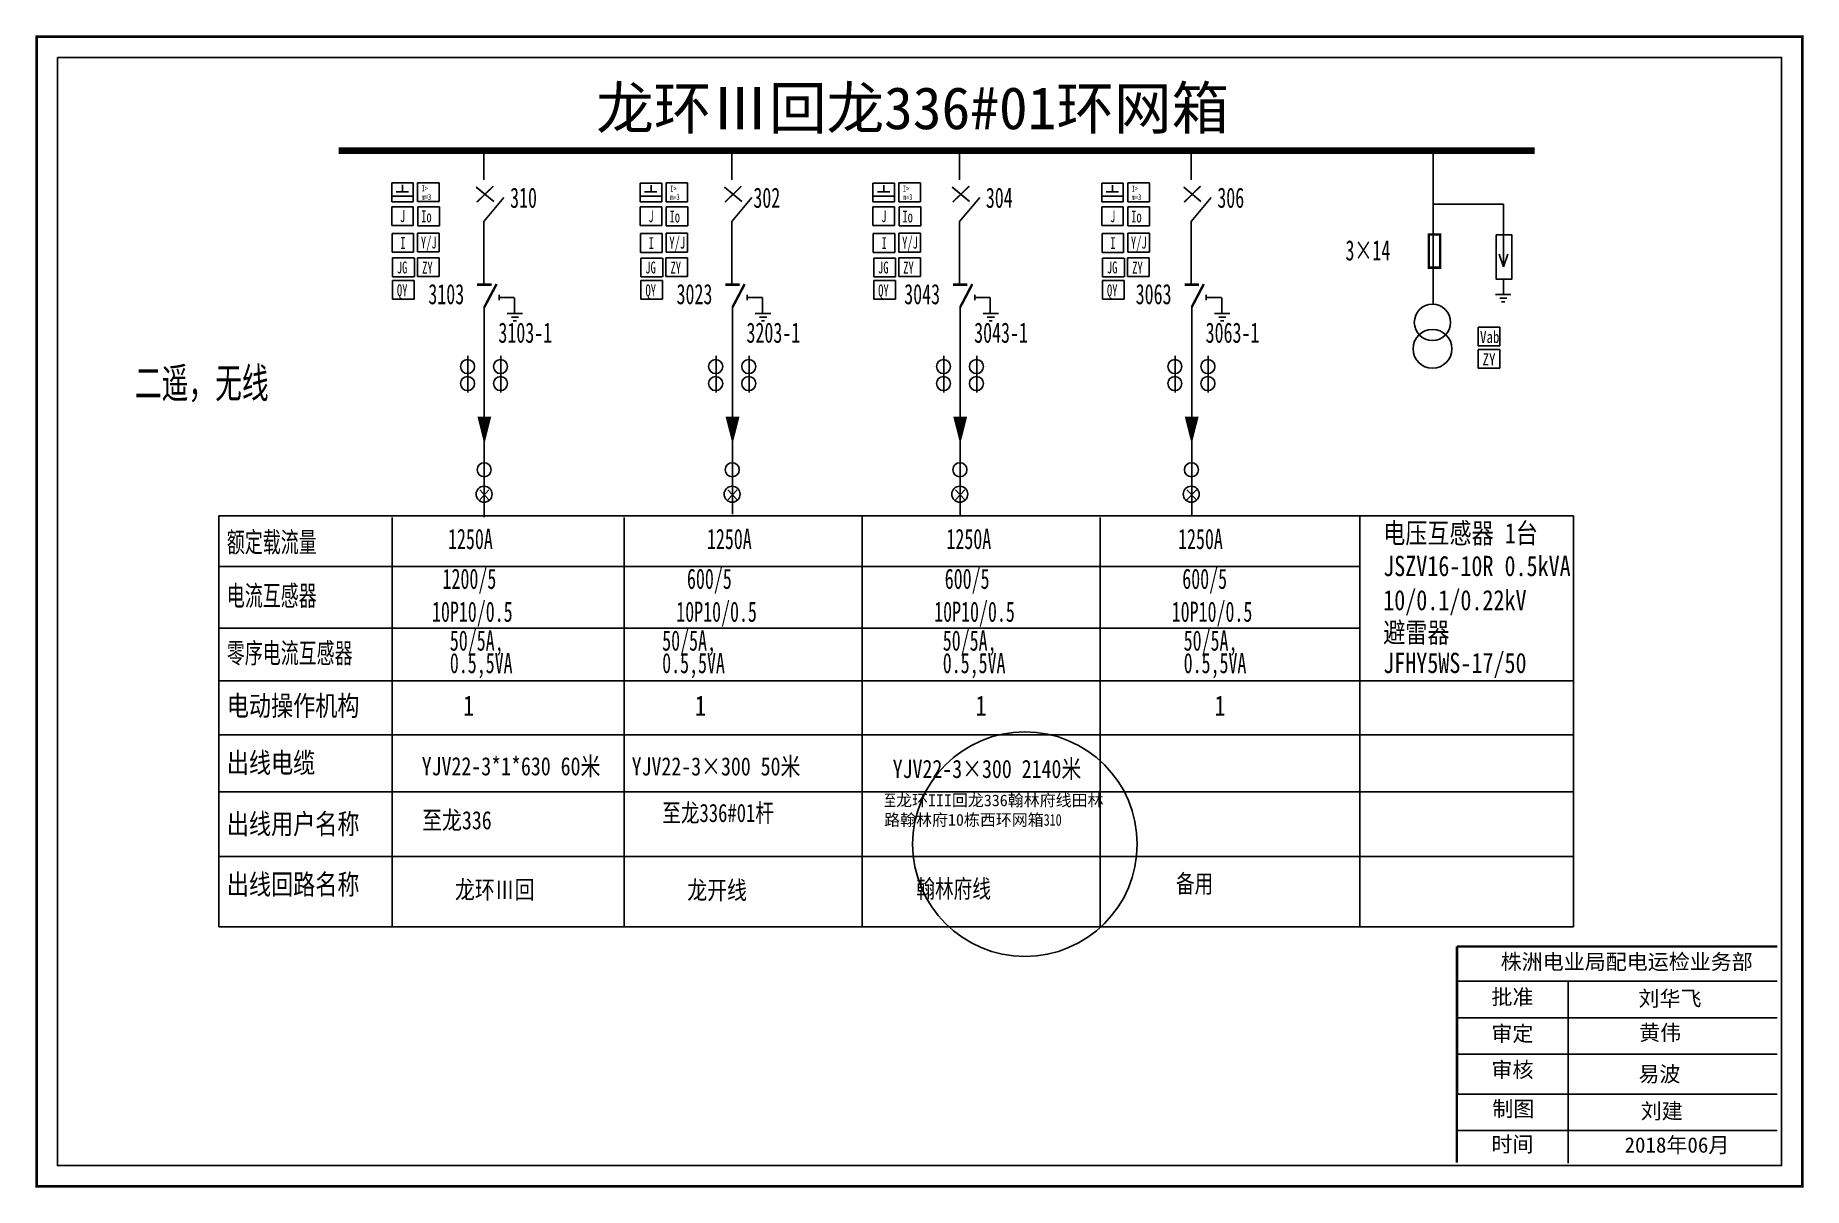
# Model space of a CAD drawing. Header units: millimetres. Extents: x 10 to 4794, y -213 to 2738.
# Drawn here: x 911.7 to 1037.4, y 1729.8 to 1811.6 of the extents above; entities that cross this region are included whole.
import ezdxf

# ---------------------------------------------------------------- set-up
doc = ezdxf.new("R2010")
doc.units = ezdxf.units.MM
doc.layers.add('2', color=7, linetype='Continuous')
doc.layers.add('3', color=7, linetype='Continuous')
doc.styles.add('字体', font='', dxfattribs={"height": 2.5})
doc.styles.add('宋体', font='', dxfattribs={"width": 0.65})
doc.styles.get('字体').set_extended_font_data('SimSun')
doc.styles.get('宋体').set_extended_font_data('SimSun')

msp = doc.modelspace()

# ---------------------------------------------------------------- texts
at = {"color": 0, "linetype": 'Continuous', "style": '字体'}
msp.add_text('龙环Ⅲ回龙336#01环网箱', height=3, dxfattribs=at).set_placement((951.56, 1804.98, -0.05))
at = {"color": 0, "style": '宋体'}
for s, height, width, p in [('I>', 0.422, 0.65, (939.16, 1800.56, -0.05)), ('310', 1.44, 0.65, (945.44, 1799.39, -0.05)), ('I>', 0.422, 0.65, (956.82, 1800.55, -0.05)), ('302', 1.44, 0.65, (962.73, 1799.39, -0.05)), ('I>', 0.422, 0.65, (973.36, 1800.55, -0.05)), ('304', 1.44, 0.65, (979.25, 1799.39, -0.05)), ('I>', 0.422, 0.65, (989.62, 1800.55, -0.05)), ('306', 1.44, 0.65, (995.7, 1799.39, -0.05)), ('m=3', 0.422, 0.65, (939.16, 1799.95, -0.05)), ('m=3', 0.422, 0.65, (956.82, 1799.94, -0.05)), ('m=3', 0.422, 0.65, (973.36, 1799.94, -0.05)), ('m=3', 0.422, 0.65, (989.62, 1799.94, -0.05)), ('J', 0.845, 0.65, (937.62, 1798.38, -0.05)), ('Io', 0.845, 0.65, (939.12, 1798.36, -0.05)), ('J', 0.845, 0.65, (955.27, 1798.37, -0.05)), ('Io', 0.845, 0.65, (956.77, 1798.35, -0.05)), ('J', 0.845, 0.65, (971.82, 1798.37, -0.05)), ('Io', 0.845, 0.65, (973.32, 1798.35, -0.05)), ('J', 0.845, 0.65, (988.08, 1798.37, -0.05)), ('Io', 0.845, 0.65, (989.58, 1798.35, -0.05)), ('I', 0.845, 0.65, (937.64, 1796.47, -0.05)), ('Y/J', 0.845, 0.65, (939.1, 1796.5, -0.05)), ('I', 0.845, 0.65, (955.29, 1796.46, -0.05)), ('Y/J', 0.845, 0.65, (956.76, 1796.49, -0.05)), ('I', 0.845, 0.65, (971.84, 1796.46, -0.05)), ('Y/J', 0.845, 0.65, (973.3, 1796.49, -0.05)), ('I', 0.845, 0.65, (988.1, 1796.46, -0.05)), ('Y/J', 0.845, 0.65, (989.56, 1796.49, -0.05)), ('3×14', 1.44, 0.65, (1004.81, 1795.65, -0.05)), ('JG', 0.845, 0.65, (937.39, 1794.73, -0.05)), ('ZY', 0.845, 0.65, (939.19, 1794.72, -0.05)), ('JG', 0.845, 0.65, (955.05, 1794.73, -0.05)), ('ZY', 0.845, 0.65, (956.84, 1794.71, -0.05)), ('JG', 0.845, 0.65, (971.59, 1794.73, -0.05)), ('ZY', 0.845, 0.65, (973.38, 1794.71, -0.05)), ('JG', 0.845, 0.65, (987.85, 1794.73, -0.05)), ('ZY', 0.845, 0.65, (989.65, 1794.71, -0.05)), ('QY', 0.845, 0.65, (937.4, 1793.11, -0.05)), ('3103', 1.44, 0.65, (939.63, 1792.54, -0.05)), ('QY', 0.845, 0.65, (955.06, 1793.1, -0.05)), ('3023', 1.44, 0.65, (957.27, 1792.54, -0.05)), ('QY', 0.845, 0.65, (971.6, 1793.1, -0.05)), ('3043', 1.44, 0.65, (973.45, 1792.54, -0.05)), ('QY', 0.845, 0.65, (987.86, 1793.1, -0.05)), ('3063', 1.44, 0.65, (989.9, 1792.54, -0.05)), ('3103-1', 1.44, 0.65, (944.61, 1789.8, -0.05)), ('3203-1', 1.44, 0.65, (962.24, 1789.8, -0.05)), ('3043-1', 1.44, 0.65, (978.42, 1789.8, -0.05)), ('3063-1', 1.44, 0.65, (994.87, 1789.8, -0.05)), ('Vab', 0.845, 0.8, (1014.37, 1789.79, -0.05)), ('ZY', 0.845, 0.8, (1014.55, 1788.2, -0.05)), ('电压互感器 1台', 1.44, 0.8, (1007.49, 1775.55, -0.05)), ('额定载流量', 1.44, 0.65, (925.31, 1774.91, -0.05)), ('1250A', 1.44, 0.65, (941.03, 1775.14, -0.05)), ('1250A', 1.44, 0.65, (959.43, 1775.14, -0.05)), ('1250A', 1.44, 0.65, (976.45, 1775.14, -0.05)), ('1250A', 1.44, 0.65, (992.91, 1775.14, -0.05)), ('JSZV16-10R 0.5kVA', 1.44, 0.8, (1007.49, 1773.22, -0.05)), ('1200/5', 1.44, 0.65, (940.64, 1772.31, -0.05)), ('600/5', 1.44, 0.65, (958.01, 1772.31, -0.05)), ('600/5', 1.44, 0.65, (976.33, 1772.31, -0.05)), ('600/5', 1.44, 0.65, (993.21, 1772.31, -0.05)), ('电流互感器', 1.44, 0.65, (925.31, 1771.11, -0.05)), ('10/0.1/0.22kV', 1.44, 0.8, (1007.49, 1770.79, -0.05)), ('10P10/0.5', 1.44, 0.65, (939.89, 1769.97, -0.05)), ('10P10/0.5', 1.44, 0.65, (957.25, 1769.97, -0.05)), ('10P10/0.5', 1.44, 0.65, (975.58, 1769.97, -0.05)), ('10P10/0.5', 1.44, 0.65, (992.46, 1769.97, -0.05)), ('50/5A,', 1.44, 0.65, (941.16, 1767.92, -0.05)), ('50/5A,', 1.44, 0.65, (956.25, 1767.92, -0.05)), ('50/5A,', 1.44, 0.65, (976.19, 1767.92, -0.05)), ('50/5A,', 1.44, 0.65, (993.31, 1767.92, -0.05)), ('避雷器', 1.44, 0.8, (1007.49, 1768.49, -0.05)), ('零序电流互感器', 1.44, 0.65, (925.31, 1767.03, -0.05)), ('0.5,5VA', 1.44, 0.65, (941.16, 1766.32, -0.05)), ('0.5,5VA', 1.44, 0.65, (956.25, 1766.32, -0.05)), ('0.5,5VA', 1.44, 0.65, (976.19, 1766.32, -0.05)), ('0.5,5VA', 1.44, 0.65, (993.31, 1766.32, -0.05)), ('JFHY5WS-17/50', 1.44, 0.8, (1007.49, 1766.33, -0.05)), ('电动操作机构', 1.44, 0.8, (925.31, 1763.29, -0.05)), ('1 ', 1.44, 0.8, (942.1, 1763.29, -0.05)), ('1 ', 1.44, 0.8, (958.58, 1763.29, -0.05)), ('1 ', 1.44, 0.8, (978.52, 1763.29, -0.05)), ('1 ', 1.44, 0.8, (995.5, 1763.29, -0.05)), ('出线电缆', 1.44, 0.8, (925.31, 1759.24, -0.05)), ('YJV22-3*1*630 60米', 1.296, 0.8, (939.16, 1759.06, -0.05)), ('YJV22-3×300 50米', 1.296, 0.8, (954.08, 1759.05, -0.05)), ('YJV22-3×300 2140米', 1.296, 0.8, (972.63, 1758.87, -0.05)), ('出线用户名称', 1.44, 0.8, (925.31, 1754.89, -0.05)), ('出线回路名称', 1.44, 0.8, (925.31, 1750.59, -0.05))]:
    msp.add_text(s, height=height, dxfattribs=dict(at, width=width)).set_placement(p)
at = {"color": 0, "attachment_point": 1, "style": '宋体'}
for s, insert, char_height, width in [('{\\W0.75;\\C256;至龙336#01杆}', (956.25, 1757.04, -0.05), 1.296, 13.7952), ('{\\W0.75;\\C256;至\\W1;\\C0;龙环III回龙336翰林府线田林路翰林府10栋西环网箱\\W0.75;\\C256;310}', (972.02, 1757.7, -0.05), 0.832, 15.9614), ('{\\W0.8;\\C256;至龙336}', (939.19, 1756.52, -0.05), 1.296, 14.8101), ('{\\W0.8;\\C256;龙环Ⅲ回}', (941.52, 1751.58, -0.05), 1.296, 14.8101), ('{\\W0.75;\\C256;翰林府线}', (974.31, 1751.65, -0.05), 1.296, 12.6717), ('{\\W0.75;\\C256;备用}', (992.76, 1752.01, -0.05), 1.296, 16.7535), ('{\\W0.8;\\C256;龙开线}', (958.03, 1751.55, -0.05), 1.296, 14.8101)]:
    msp.add_mtext(s, dxfattribs=dict(at, insert=insert, char_height=char_height, width=width))
at = {"color": 0, "linetype": 'Continuous', "attachment_point": 1, "style": '字体'}
for s, insert, char_height, width in [('株洲电业局配电运检业务部', (1015.84, 1746.36), 1.0944, 29.9201), ('{\\fKaiTi_GB2312|b0|i0|c134|p49;批准}', (1015.18, 1743.86), 1.0944, 8.5588), ('刘华飞', (1025.63, 1743.75), 1.094, 8.5588), ('\\f\uffbfﾬￌﾣﾤ_GB2312|b0|i0|c134|p49;审定', (1015.18, 1741.26), 1.0944, 8.5588), ('黄伟', (1025.68, 1741.32), 1.094, 8.5588), ('\\f\uffbfﾬￌﾣﾤ_GB2312|b0|i0|c134|p49;审核', (1015.18, 1738.69), 1.0944, 8.5588), ('易波', (1025.63, 1738.38), 1.094, 8.5588), ('\\f\uffbfﾬￌﾣﾤ_GB2312|b0|i0|c134|p49;制图', (1015.24, 1735.91), 1.0944, 8.5588), ('刘建', (1025.79, 1735.75), 1.094, 8.5588), ('\\f\uffbfﾬￌﾣﾤ_GB2312|b0|i0|c134|p49;时间', (1015.18, 1733.39), 1.0944, 8.5588), ('2018年06月', (1024.64, 1733.34), 1.094, 16.0081)]:
    msp.add_mtext(s, dxfattribs=dict(at, insert=insert, char_height=char_height, width=width))
at = {"layer": '3', "color": 0, "style": '宋体', "width": 0.65}
msp.add_text('二遥，无线', height=2.143, dxfattribs=at).set_placement((918.78, 1785.87, -0.03))

# ---------------------------------------------------------------- linework, layer by layer
at = {"color": 0}
for p, q in [((943.58, 1803.45, -0.05), (943.58, 1801.38, -0.05)), ((961.21, 1803.45, -0.05), (961.21, 1801.38, -0.05)), ((977.39, 1803.45, -0.05), (977.39, 1801.38, -0.05)), ((993.84, 1803.45, -0.05), (993.84, 1801.38, -0.05)), ((1011.05, 1803.45, -0.05), (1011.05, 1792.59, -0.05)), ((938.56, 1801.16, -0.05), (937.03, 1801.16, -0.05)), ((937.03, 1801.16, -0.05), (937.03, 1799.82, -0.05)), ((937.8, 1801.02, -0.05), (937.8, 1800.53, -0.05)), ((938.56, 1799.82, -0.05), (938.56, 1801.16, -0.05)), ((938.87, 1801.16, -0.05), (938.87, 1799.83, -0.05)), ((940.41, 1801.16, -0.05), (938.87, 1801.16, -0.05)), ((940.41, 1799.83, -0.05), (940.41, 1801.16, -0.05)), ((943.04, 1800.87, -0.05), (944.28, 1799.85, -0.05)), ((944.24, 1800.92, -0.05), (943.08, 1799.8, -0.05)), ((956.22, 1801.15, -0.05), (954.69, 1801.15, -0.05)), ((954.69, 1801.15, -0.05), (954.69, 1799.82, -0.05)), ((955.46, 1801.01, -0.05), (955.46, 1800.52, -0.05)), ((956.22, 1799.82, -0.05), (956.22, 1801.15, -0.05)), ((956.53, 1801.16, -0.05), (956.53, 1799.82, -0.05)), ((958.06, 1801.16, -0.05), (956.53, 1801.16, -0.05)), ((958.06, 1799.82, -0.05), (958.06, 1801.16, -0.05)), ((960.68, 1800.87, -0.05), (961.91, 1799.85, -0.05)), ((961.87, 1800.92, -0.05), (960.72, 1799.8, -0.05)), ((972.76, 1801.15, -0.05), (971.23, 1801.15, -0.05)), ((971.23, 1801.15, -0.05), (971.23, 1799.82, -0.05)), ((972, 1801.01, -0.05), (972, 1800.52, -0.05)), ((972.76, 1799.82, -0.05), (972.76, 1801.15, -0.05)), ((973.07, 1801.16, -0.05), (973.07, 1799.82, -0.05)), ((974.61, 1801.16, -0.05), (973.07, 1801.16, -0.05)), ((974.61, 1799.82, -0.05), (974.61, 1801.16, -0.05)), ((976.86, 1800.87, -0.05), (978.1, 1799.85, -0.05)), ((978.06, 1800.92, -0.05), (976.9, 1799.8, -0.05)), ((989.02, 1801.15, -0.05), (987.49, 1801.15, -0.05)), ((987.49, 1801.15, -0.05), (987.49, 1799.82, -0.05)), ((988.26, 1801.01, -0.05), (988.26, 1800.52, -0.05)), ((989.02, 1799.82, -0.05), (989.02, 1801.15, -0.05)), ((989.33, 1801.16, -0.05), (989.33, 1799.82, -0.05)), ((990.87, 1801.16, -0.05), (989.33, 1801.16, -0.05)), ((990.87, 1799.82, -0.05), (990.87, 1801.16, -0.05)), ((993.31, 1800.87, -0.05), (994.54, 1799.85, -0.05)), ((994.5, 1800.92, -0.05), (993.35, 1799.8, -0.05)), ((938.56, 1800.22, -0.05), (937.03, 1800.22, -0.05)), ((937.03, 1799.82, -0.05), (938.56, 1799.82, -0.05)), ((937.34, 1800.53, -0.05), (938.23, 1800.53, -0.05)), ((938.87, 1799.83, -0.05), (940.41, 1799.83, -0.05)), ((956.22, 1800.21, -0.05), (954.69, 1800.21, -0.05)), ((954.69, 1799.82, -0.05), (956.22, 1799.82, -0.05)), ((955, 1800.52, -0.05), (955.88, 1800.52, -0.05)), ((956.53, 1799.82, -0.05), (958.06, 1799.82, -0.05)), ((972.76, 1800.21, -0.05), (971.23, 1800.21, -0.05)), ((971.23, 1799.82, -0.05), (972.76, 1799.82, -0.05)), ((971.54, 1800.52, -0.05), (972.43, 1800.52, -0.05)), ((973.07, 1799.82, -0.05), (974.61, 1799.82, -0.05)), ((989.02, 1800.21, -0.05), (987.49, 1800.21, -0.05)), ((987.49, 1799.82, -0.05), (989.02, 1799.82, -0.05)), ((987.8, 1800.52, -0.05), (988.69, 1800.52, -0.05)), ((989.33, 1799.82, -0.05), (990.87, 1799.82, -0.05)), ((938.56, 1799.47, -0.05), (937.03, 1799.47, -0.05)), ((937.03, 1799.47, -0.05), (937.03, 1798.13, -0.05)), ((938.56, 1798.13, -0.05), (938.56, 1799.47, -0.05)), ((938.88, 1799.45, -0.05), (938.88, 1798.12, -0.05)), ((940.42, 1799.45, -0.05), (938.88, 1799.45, -0.05)), ((940.42, 1798.12, -0.05), (940.42, 1799.45, -0.05)), ((943.58, 1798.43, -0.05), (943.58, 1793.96, -0.05)), ((956.22, 1799.46, -0.05), (954.69, 1799.46, -0.05)), ((954.69, 1799.46, -0.05), (954.69, 1798.13, -0.05)), ((956.22, 1798.13, -0.05), (956.22, 1799.46, -0.05)), ((956.54, 1799.45, -0.05), (956.54, 1798.11, -0.05)), ((958.07, 1799.45, -0.05), (956.54, 1799.45, -0.05)), ((958.07, 1798.11, -0.05), (958.07, 1799.45, -0.05)), ((961.21, 1798.43, -0.05), (961.21, 1793.96, -0.05)), ((972.76, 1799.46, -0.05), (971.23, 1799.46, -0.05)), ((971.23, 1799.46, -0.05), (971.23, 1798.13, -0.05)), ((972.76, 1798.13, -0.05), (972.76, 1799.46, -0.05)), ((973.08, 1799.45, -0.05), (973.08, 1798.11, -0.05)), ((974.62, 1799.45, -0.05), (973.08, 1799.45, -0.05)), ((974.62, 1798.11, -0.05), (974.62, 1799.45, -0.05)), ((977.39, 1798.43, -0.05), (977.39, 1793.96, -0.05)), ((989.02, 1799.46, -0.05), (987.49, 1799.46, -0.05)), ((987.49, 1799.46, -0.05), (987.49, 1798.13, -0.05)), ((989.02, 1798.13, -0.05), (989.02, 1799.46, -0.05)), ((989.34, 1799.45, -0.05), (989.34, 1798.11, -0.05)), ((990.88, 1799.45, -0.05), (989.34, 1799.45, -0.05)), ((990.88, 1798.11, -0.05), (990.88, 1799.45, -0.05)), ((993.84, 1798.43, -0.05), (993.84, 1793.96, -0.05)), ((937.03, 1798.13, -0.05), (938.56, 1798.13, -0.05)), ((938.58, 1797.57, -0.05), (937.05, 1797.57, -0.05)), ((937.05, 1797.57, -0.05), (937.05, 1796.23, -0.05)), ((938.58, 1796.23, -0.05), (938.58, 1797.57, -0.05)), ((938.87, 1797.6, -0.05), (938.87, 1796.26, -0.05)), ((940.41, 1797.6, -0.05), (938.87, 1797.6, -0.05)), ((938.88, 1798.12, -0.05), (940.42, 1798.12, -0.05)), ((940.41, 1796.26, -0.05), (940.41, 1797.6, -0.05)), ((954.69, 1798.13, -0.05), (956.22, 1798.13, -0.05)), ((956.24, 1797.56, -0.05), (954.71, 1797.56, -0.05)), ((954.71, 1797.56, -0.05), (954.71, 1796.22, -0.05)), ((956.24, 1796.22, -0.05), (956.24, 1797.56, -0.05)), ((956.53, 1797.59, -0.05), (956.53, 1796.25, -0.05)), ((958.06, 1797.59, -0.05), (956.53, 1797.59, -0.05)), ((956.54, 1798.11, -0.05), (958.07, 1798.11, -0.05)), ((958.06, 1796.25, -0.05), (958.06, 1797.59, -0.05)), ((971.23, 1798.13, -0.05), (972.76, 1798.13, -0.05)), ((972.78, 1797.56, -0.05), (971.25, 1797.56, -0.05)), ((971.25, 1797.56, -0.05), (971.25, 1796.22, -0.05)), ((972.78, 1796.22, -0.05), (972.78, 1797.56, -0.05)), ((973.07, 1797.59, -0.05), (973.07, 1796.25, -0.05)), ((974.61, 1797.59, -0.05), (973.07, 1797.59, -0.05)), ((973.08, 1798.11, -0.05), (974.62, 1798.11, -0.05)), ((974.61, 1796.25, -0.05), (974.61, 1797.59, -0.05)), ((987.49, 1798.13, -0.05), (989.02, 1798.13, -0.05)), ((989.04, 1797.56, -0.05), (987.51, 1797.56, -0.05)), ((987.51, 1797.56, -0.05), (987.51, 1796.22, -0.05)), ((989.04, 1796.22, -0.05), (989.04, 1797.56, -0.05)), ((989.33, 1797.59, -0.05), (989.33, 1796.25, -0.05)), ((990.87, 1797.59, -0.05), (989.33, 1797.59, -0.05)), ((989.34, 1798.11, -0.05), (990.88, 1798.11, -0.05)), ((990.87, 1796.25, -0.05), (990.87, 1797.59, -0.05)), ((937.05, 1796.23, -0.05), (938.58, 1796.23, -0.05)), ((938.62, 1795.83, -0.05), (937.08, 1795.83, -0.05)), ((937.08, 1795.83, -0.05), (937.08, 1794.49, -0.05)), ((938.64, 1795.83, -0.05), (938.64, 1794.49, -0.05)), ((938.86, 1795.84, -0.05), (938.86, 1794.5, -0.05)), ((940.4, 1795.84, -0.05), (938.86, 1795.84, -0.05)), ((938.87, 1796.26, -0.05), (940.41, 1796.26, -0.05)), ((940.4, 1794.5, -0.05), (940.4, 1795.84, -0.05)), ((954.71, 1796.22, -0.05), (956.24, 1796.22, -0.05)), ((956.27, 1795.82, -0.05), (954.74, 1795.82, -0.05)), ((954.74, 1795.82, -0.05), (954.74, 1794.48, -0.05)), ((956.3, 1795.82, -0.05), (956.3, 1794.48, -0.05)), ((956.52, 1795.83, -0.05), (956.52, 1794.5, -0.05)), ((958.06, 1795.83, -0.05), (956.52, 1795.83, -0.05)), ((956.53, 1796.25, -0.05), (958.06, 1796.25, -0.05)), ((958.06, 1794.5, -0.05), (958.06, 1795.83, -0.05)), ((971.25, 1796.22, -0.05), (972.78, 1796.22, -0.05)), ((972.82, 1795.82, -0.05), (971.28, 1795.82, -0.05)), ((971.28, 1795.82, -0.05), (971.28, 1794.48, -0.05)), ((972.84, 1795.82, -0.05), (972.84, 1794.48, -0.05)), ((973.06, 1795.83, -0.05), (973.06, 1794.5, -0.05)), ((974.6, 1795.83, -0.05), (973.06, 1795.83, -0.05)), ((973.07, 1796.25, -0.05), (974.61, 1796.25, -0.05)), ((974.6, 1794.5, -0.05), (974.6, 1795.83, -0.05)), ((987.51, 1796.22, -0.05), (989.04, 1796.22, -0.05)), ((989.08, 1795.82, -0.05), (987.54, 1795.82, -0.05)), ((987.54, 1795.82, -0.05), (987.54, 1794.48, -0.05)), ((989.1, 1795.82, -0.05), (989.1, 1794.48, -0.05)), ((989.32, 1795.83, -0.05), (989.32, 1794.5, -0.05)), ((990.86, 1795.83, -0.05), (989.32, 1795.83, -0.05)), ((989.33, 1796.25, -0.05), (990.87, 1796.25, -0.05)), ((990.86, 1794.5, -0.05), (990.86, 1795.83, -0.05)), ((937.08, 1794.49, -0.05), (938.62, 1794.49, -0.05)), ((938.86, 1794.5, -0.05), (940.4, 1794.5, -0.05)), ((956.52, 1794.5, -0.05), (958.06, 1794.5, -0.05)), ((973.06, 1794.5, -0.05), (974.6, 1794.5, -0.05)), ((989.32, 1794.5, -0.05), (990.86, 1794.5, -0.05)), ((937.08, 1794.23, -0.05), (937.08, 1792.89, -0.05)), ((938.62, 1794.23, -0.05), (937.08, 1794.23, -0.05)), ((938.62, 1792.89, -0.05), (938.62, 1794.23, -0.05)), ((954.74, 1794.48, -0.05), (956.27, 1794.48, -0.05)), ((954.74, 1794.22, -0.05), (954.74, 1792.89, -0.05)), ((956.27, 1794.22, -0.05), (954.74, 1794.22, -0.05)), ((956.27, 1792.89, -0.05), (956.27, 1794.22, -0.05)), ((971.28, 1794.48, -0.05), (972.82, 1794.48, -0.05)), ((971.28, 1794.22, -0.05), (971.28, 1792.89, -0.05)), ((972.82, 1794.22, -0.05), (971.28, 1794.22, -0.05)), ((972.82, 1792.89, -0.05), (972.82, 1794.22, -0.05)), ((987.54, 1794.48, -0.05), (989.08, 1794.48, -0.05)), ((987.54, 1794.22, -0.05), (987.54, 1792.89, -0.05)), ((989.08, 1794.22, -0.05), (987.54, 1794.22, -0.05)), ((989.08, 1792.89, -0.05), (989.08, 1794.22, -0.05)), ((1016.03, 1794.32, -0.05), (1016.03, 1793.23, -0.05)), ((937.08, 1792.89, -0.05), (938.62, 1792.89, -0.05)), ((943.61, 1792.36, -0.05), (943.61, 1777.4, -0.05)), ((945.75, 1792.99, -0.05), (945.75, 1791.91, -0.05)), ((954.74, 1792.89, -0.05), (956.27, 1792.89, -0.05)), ((961.25, 1792.36, -0.05), (961.25, 1777.61, -0.05)), ((963.39, 1792.99, -0.05), (963.39, 1791.91, -0.05)), ((971.28, 1792.89, -0.05), (972.82, 1792.89, -0.05)), ((977.43, 1792.36, -0.05), (977.43, 1777.5, -0.05)), ((979.57, 1792.99, -0.05), (979.57, 1791.91, -0.05)), ((987.54, 1792.89, -0.05), (989.08, 1792.89, -0.05)), ((993.88, 1792.36, -0.05), (993.88, 1777.45, -0.05)), ((996.02, 1792.99, -0.05), (996.02, 1791.91, -0.05)), ((1014.23, 1790.91, -0.05), (1014.23, 1789.58, -0.05)), ((1015.77, 1790.91, -0.05), (1014.23, 1790.91, -0.05)), ((1015.77, 1789.58, -0.05), (1015.77, 1790.91, -0.05)), ((1014.23, 1789.58, -0.05), (1015.77, 1789.58, -0.05)), ((942.44, 1788.88, -0.05), (942.44, 1787.47, -0.05)), ((944.79, 1788.88, -0.05), (944.79, 1787.47, -0.05)), ((960.08, 1788.88, -0.05), (960.08, 1787.47, -0.05)), ((962.42, 1788.88, -0.05), (962.42, 1787.47, -0.05)), ((976.26, 1788.88, -0.05), (976.26, 1787.47, -0.05)), ((978.6, 1788.88, -0.05), (978.6, 1787.47, -0.05)), ((992.71, 1788.88, -0.05), (992.71, 1787.47, -0.05)), ((995.05, 1788.88, -0.05), (995.05, 1787.47, -0.05)), ((1014.23, 1789.33, -0.05), (1014.23, 1787.99, -0.05)), ((1015.77, 1789.33, -0.05), (1014.23, 1789.33, -0.05)), ((1015.77, 1787.99, -0.05), (1015.77, 1789.33, -0.05)), ((942.44, 1787.66, -0.05), (942.44, 1786.26, -0.05)), ((944.79, 1787.66, -0.05), (944.79, 1786.26, -0.05)), ((960.08, 1787.66, -0.05), (960.08, 1786.26, -0.05)), ((962.42, 1787.66, -0.05), (962.42, 1786.26, -0.05)), ((976.26, 1787.66, -0.05), (976.26, 1786.26, -0.05)), ((978.6, 1787.66, -0.05), (978.6, 1786.26, -0.05)), ((992.71, 1787.66, -0.05), (992.71, 1786.26, -0.05)), ((995.05, 1787.66, -0.05), (995.05, 1786.26, -0.05)), ((1014.23, 1787.99, -0.05), (1015.77, 1787.99, -0.05)), ((937.06, 1777.39, -0.05), (937.06, 1748.29, -0.05)), ((953.54, 1777.39, -0.05), (953.54, 1748.29, -0.05)), ((970.45, 1777.56, -0.05), (970.45, 1748.29, -0.05)), ((987.38, 1777.39, -0.05), (987.38, 1748.29, -0.05)), ((924.75, 1773.91, -0.05), (1005.84, 1773.91, -0.05)), ((924.75, 1769.52, -0.05), (1005.84, 1769.52, -0.05)), ((924.75, 1765.77, -0.05), (1021.02, 1765.77, -0.05)), ((924.75, 1761.93, -0.05), (1021.02, 1761.93, -0.05)), ((924.75, 1757.88, -0.05), (1021.02, 1757.88, -0.05))]:
    msp.add_line(p, q, dxfattribs=at)
at = {"color": 0, "linetype": 'Continuous'}
for p, q in [((1011.07, 1799.65, -0.05), (1016.05, 1799.65, -0.05)), ((1016.05, 1799.65, -0.05), (1016.05, 1797.54, -0.05)), ((1016.04, 1797.49, -0.05), (1016.04, 1795.23, -0.05)), ((1015.74, 1796.09, -0.05), (1016.04, 1795.2, -0.05)), ((1016.04, 1795.2, -0.05), (1016.35, 1796.1, -0.05)), ((944.66, 1793.2, -0.05), (944.66, 1792.82, -0.05)), ((945.74, 1793.01, -0.05), (944.66, 1793.01, -0.05)), ((962.29, 1793.2, -0.05), (962.29, 1792.82, -0.05)), ((963.38, 1793.01, -0.05), (962.29, 1793.01, -0.05)), ((978.48, 1793.2, -0.05), (978.48, 1792.82, -0.05)), ((979.56, 1793.01, -0.05), (978.48, 1793.01, -0.05)), ((994.92, 1793.2, -0.05), (994.92, 1792.82, -0.05)), ((996.01, 1793.01, -0.05), (994.92, 1793.01, -0.05)), ((1016.56, 1793.22, -0.05), (1015.47, 1793.22, -0.05)), ((1016.28, 1792.96, -0.05), (1015.77, 1792.96, -0.05)), ((1016.13, 1792.71, -0.05), (1015.9, 1792.71, -0.05)), ((946.33, 1791.88, -0.05), (945.23, 1791.88, -0.05)), ((946.04, 1791.63, -0.05), (945.54, 1791.63, -0.05)), ((945.9, 1791.37, -0.05), (945.66, 1791.37, -0.05)), ((963.96, 1791.88, -0.05), (962.86, 1791.88, -0.05)), ((963.68, 1791.63, -0.05), (963.17, 1791.63, -0.05)), ((963.53, 1791.37, -0.05), (963.3, 1791.37, -0.05)), ((980.14, 1791.88, -0.05), (979.05, 1791.88, -0.05)), ((979.86, 1791.63, -0.05), (979.35, 1791.63, -0.05)), ((979.71, 1791.37, -0.05), (979.48, 1791.37, -0.05)), ((996.59, 1791.88, -0.05), (995.5, 1791.88, -0.05)), ((996.31, 1791.63, -0.05), (995.8, 1791.63, -0.05)), ((996.16, 1791.37, -0.05), (995.93, 1791.37, -0.05)), ((943.94, 1779.34, -0.05), (943.28, 1778.63, -0.05)), ((943.28, 1779.34, -0.05), (943.94, 1778.63, -0.05)), ((961.58, 1779.34, -0.05), (960.91, 1778.63, -0.05)), ((960.91, 1779.34, -0.05), (961.58, 1778.63, -0.05)), ((977.76, 1779.34, -0.05), (977.1, 1778.63, -0.05)), ((977.1, 1779.34, -0.05), (977.76, 1778.63, -0.05)), ((994.21, 1779.34, -0.05), (993.54, 1778.63, -0.05)), ((993.54, 1779.34, -0.05), (994.21, 1778.63, -0.05)), ((1012.74, 1744.43), (1035.49, 1744.43)), ((1020.63, 1744.43), (1020.63, 1731.49)), ((1012.74, 1741.83), (1035.49, 1741.83)), ((1012.74, 1739.24), (1035.49, 1739.24)), ((1012.74, 1736.41), (1035.49, 1736.41)), ((1012.74, 1733.82), (1035.49, 1733.82))]:
    msp.add_line(p, q, dxfattribs=at)
at = {"color": 0, "linetype": 'Continuous', "const_width": 0.182}
msp.add_lwpolyline([(911.8, 1811.55), (1037.28, 1811.55), (1037.28, 1729.85), (911.8, 1729.85)], close=True, dxfattribs=at)
at = {"color": 0, "linetype": 'Continuous'}
msp.add_lwpolyline([(913.27, 1810.08), (1035.8, 1810.08), (1035.8, 1731.33), (913.27, 1731.33)], close=True, dxfattribs=at)
at = {"color": 0, "elevation": -0.05}
for points, const_width in [([(933.26, 1803.45), (1018.26, 1803.45)], 0.48), ([(943.04, 1800.87), (944.28, 1799.85)], 0.105), ([(944.24, 1800.92), (943.08, 1799.8)], 0.105), ([(960.68, 1800.87), (961.91, 1799.85)], 0.105), ([(961.87, 1800.92), (960.72, 1799.8)], 0.105), ([(976.86, 1800.87), (978.1, 1799.85)], 0.105), ([(978.06, 1800.92), (976.9, 1799.8)], 0.105), ([(993.31, 1800.87), (994.54, 1799.85)], 0.105), ([(994.5, 1800.92), (993.35, 1799.8)], 0.105), ([(943.1, 1793.93), (944.12, 1793.93)], 0.173), ([(943.61, 1792.33), (944.48, 1793.97)], 0.173), ([(960.74, 1793.93), (961.76, 1793.93)], 0.173), ([(961.25, 1792.33), (962.11, 1793.97)], 0.173), ([(976.92, 1793.93), (977.94, 1793.93)], 0.173), ([(977.43, 1792.33), (978.29, 1793.97)], 0.173), ([(993.37, 1793.93), (994.39, 1793.93)], 0.173), ([(993.88, 1792.33), (994.74, 1793.97)], 0.173)]:
    msp.add_lwpolyline(points, dxfattribs=dict(at, const_width=const_width))
at = {"color": 0, "const_width": 0.173, "elevation": -0.05}
msp.add_lwpolyline([(1010.74, 1795.14), (1010.74, 1797.5), (1011.53, 1797.5), (1011.53, 1795.14)], close=True, dxfattribs=at)
at = {"color": 0, "linetype": 'Continuous', "elevation": -0.05}
msp.add_lwpolyline([(1015.52, 1797.48), (1016.63, 1797.48), (1016.63, 1794.32), (1015.52, 1794.32)], close=True, dxfattribs=at)
at = {"color": 0, "elevation": -0.05}
for points in [[(943.61, 1784.54, 0.983, 0, 0), (943.61, 1782.59, 0, 0, 0)], [(961.25, 1784.54, 0.983, 0, 0), (961.25, 1782.59, 0, 0, 0)], [(977.43, 1784.54, 0.983, 0, 0), (977.43, 1782.59, 0, 0, 0)], [(993.88, 1784.54, 0.983, 0, 0), (993.88, 1782.59, 0, 0, 0)]]:
    msp.add_lwpolyline(points, format="xyseb", dxfattribs=at)
for points in [[(924.75, 1777.5), (1021.02, 1777.5)], [(924.75, 1748.29), (924.75, 1777.5)], [(1005.84, 1777.5), (1005.84, 1748.29)], [(1021.02, 1777.5), (1021.02, 1748.29)], [(1021.02, 1753.29), (924.75, 1753.29)], [(1021.02, 1748.29), (924.75, 1748.29)]]:
    msp.add_lwpolyline(points, dxfattribs=at)
at = {"color": 0, "linetype": 'Continuous', "const_width": 0.182}
for points in [[(1012.74, 1746.9), (1012.72, 1731.54)], [(1012.74, 1746.9), (1035.49, 1746.9)]]:
    msp.add_lwpolyline(points, dxfattribs=at)
at = {"color": 0, "linetype": 'Continuous'}
for centre, radius in [((1010.99, 1791.25, -0.05), 1.29), ((1010.99, 1789.37, -0.05), 1.38), ((943.59, 1779.04, -0.05), 0.569), ((961.22, 1779.04, -0.05), 0.569), ((977.4, 1779.04, -0.05), 0.569), ((993.85, 1779.04, -0.05), 0.569)]:
    msp.add_circle(centre, radius, dxfattribs=at)
at = {"color": 0}
for centre in [(942.42, 1788.11, -0.05), (944.76, 1788.11, -0.05), (960.05, 1788.11, -0.05), (962.4, 1788.11, -0.05), (976.24, 1788.11, -0.05), (978.58, 1788.11, -0.05), (992.68, 1788.11, -0.05), (995.03, 1788.11, -0.05), (942.42, 1786.9, -0.05), (944.76, 1786.9, -0.05), (960.05, 1786.9, -0.05), (962.4, 1786.9, -0.05), (976.24, 1786.9, -0.05), (978.58, 1786.9, -0.05), (992.68, 1786.9, -0.05), (995.03, 1786.9, -0.05), (943.6, 1780.78, -0.05), (961.23, 1780.78, -0.05), (977.41, 1780.78, -0.05), (993.86, 1780.78, -0.05)]:
    msp.add_circle(centre, 0.499, dxfattribs=at)
at = {"color": 1}
msp.add_circle((982.03, 1754.17), 7.98, dxfattribs=at)
at = {"layer": '2', "color": 0}
for p, q in [((943.58, 1798.43, -0.05), (945, 1800.13, -0.05)), ((961.21, 1798.43, -0.05), (962.63, 1800.13, -0.05)), ((977.39, 1798.43, -0.05), (978.82, 1800.13, -0.05)), ((993.84, 1798.43, -0.05), (995.26, 1800.13, -0.05))]:
    msp.add_line(p, q, dxfattribs=at)

msp.set_redraw_order([(e.dxf.handle, doc.entitydb.next_handle()) for e in msp.query("TEXT MTEXT ATTDEF DIMENSION ARC_DIMENSION")])  # texts and dimensions are drawn at this point

doc.saveas('drawing.dxf')
